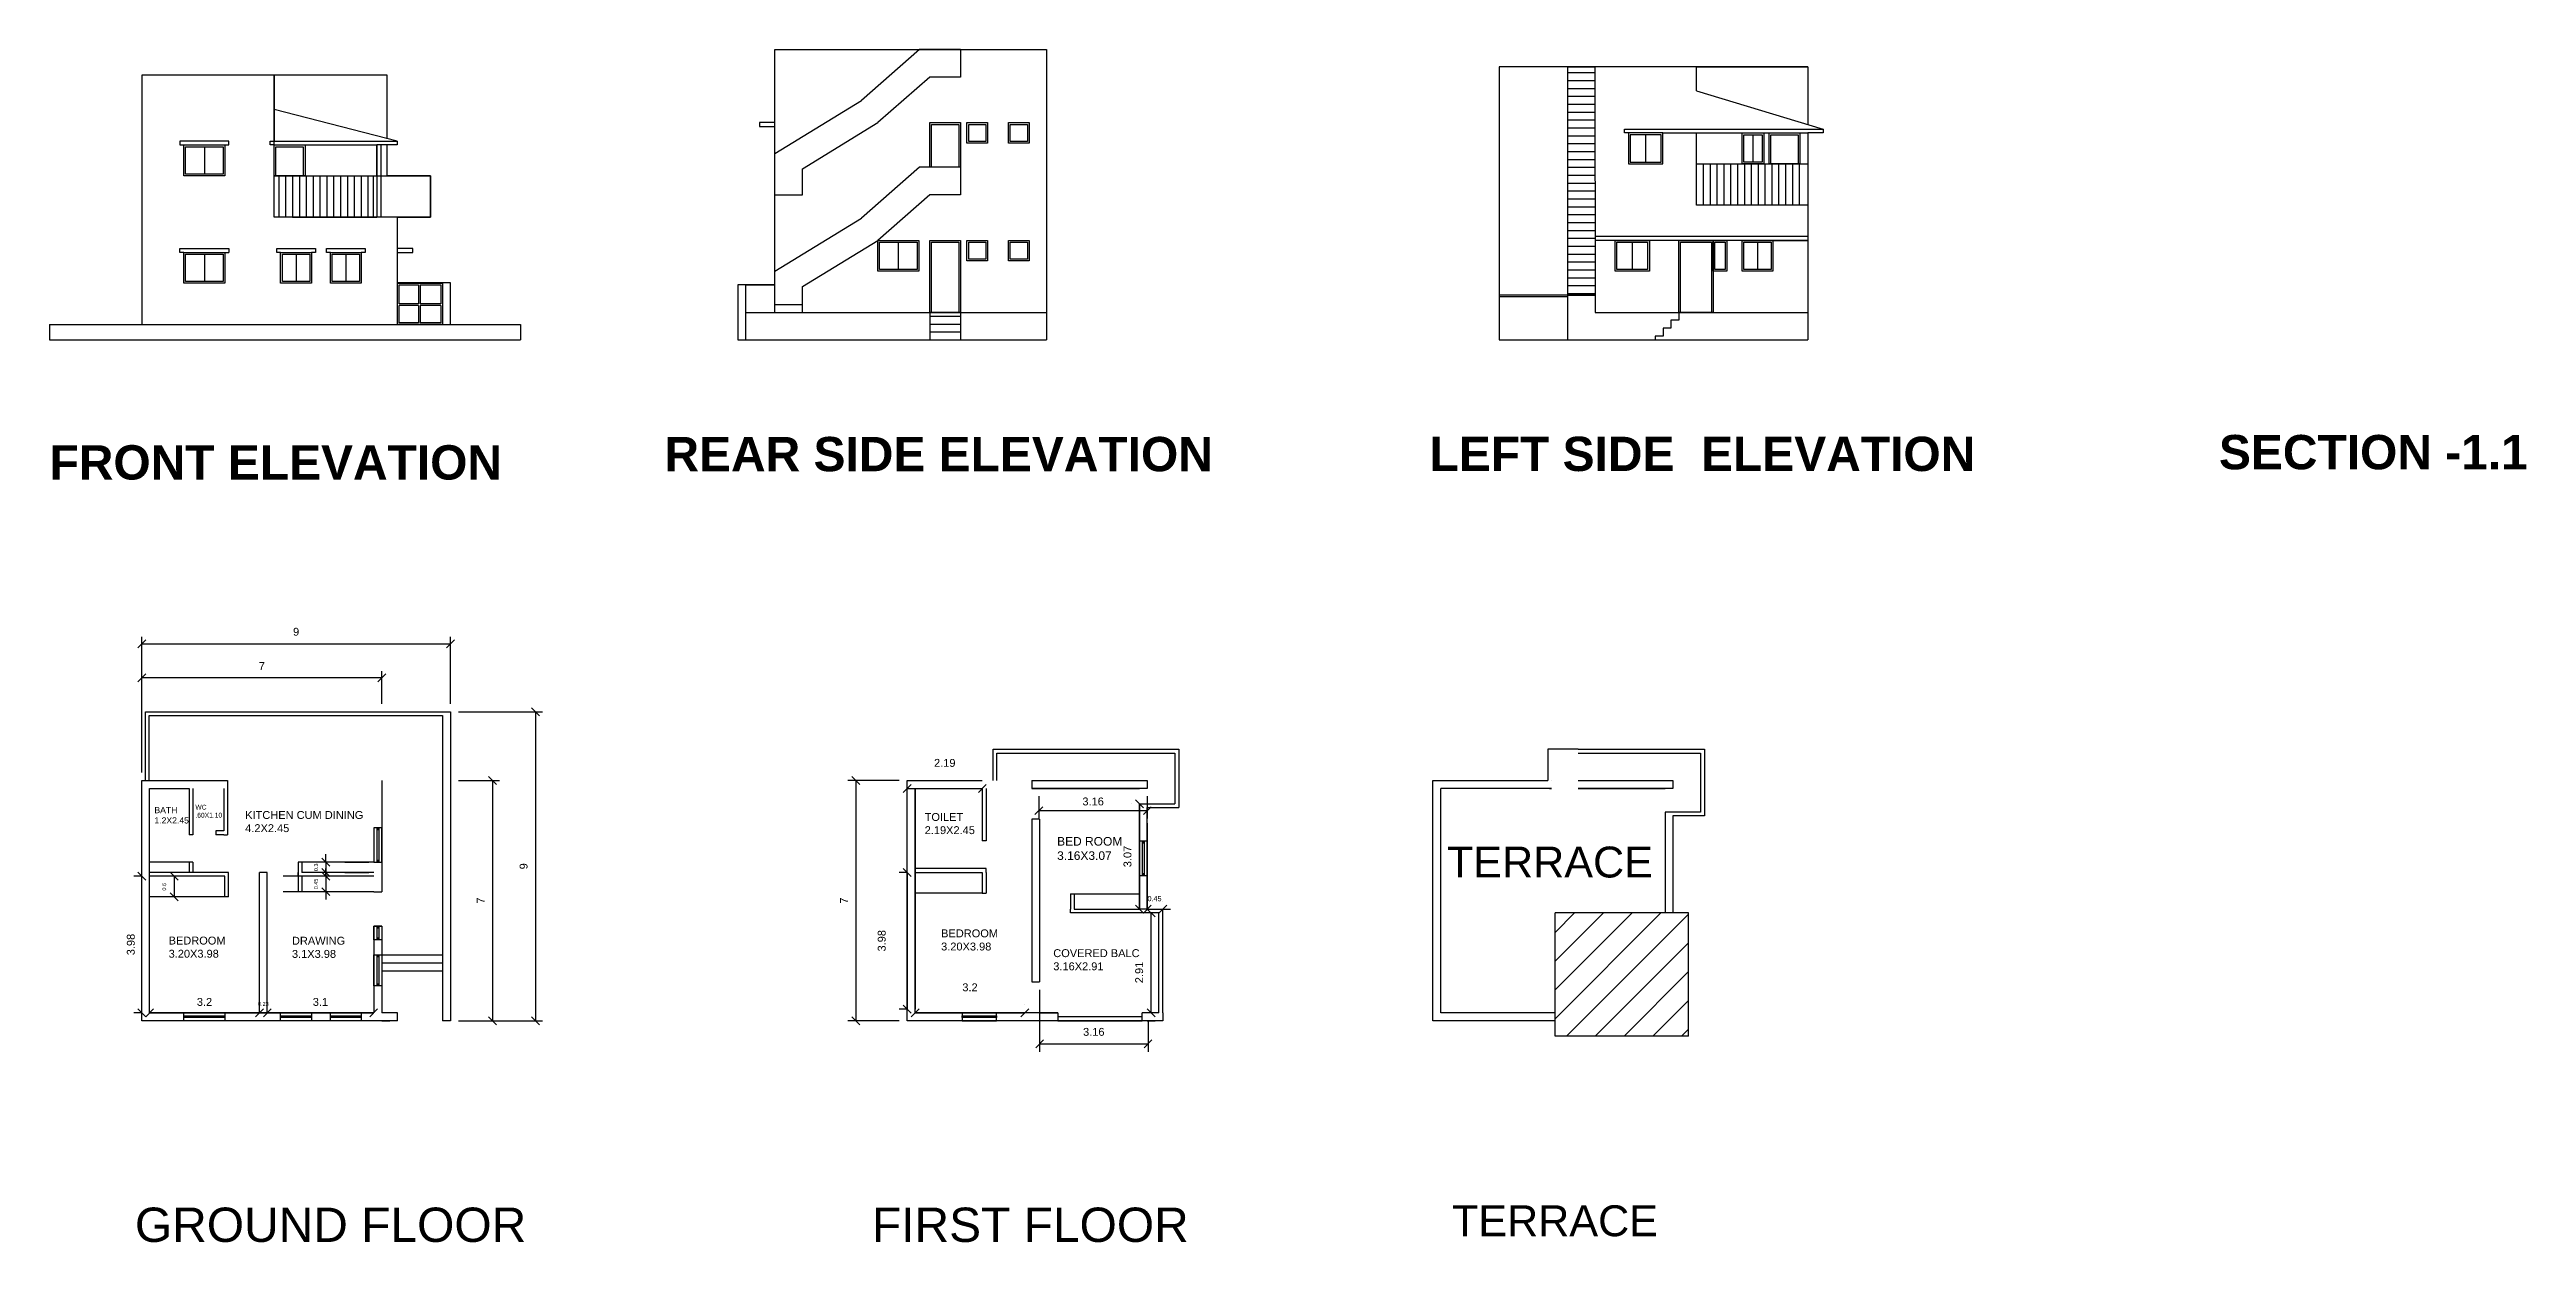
# Model space of a CAD drawing. Header units: metres. Extents: x 1729.3 to 1801.5, y 1634.4 to 1669.2.
import ezdxf

# ---------------------------------------------------------------- set-up
doc = ezdxf.new("R2010")
doc.units = ezdxf.units.M
for name, color, linetype in [('0.45', 3, 'Continuous'), ('BORDER', 1, 'Continuous'), ('DOOR', 4, 'Continuous'), ('ELE W', 2, 'Continuous'), ('grill', 171, 'Continuous'), ('PLAN W', 5, 'Continuous')]:
    doc.layers.add(name, color=color, linetype=linetype)
doc.styles.get("Standard").update_dxf_attribs({"font": 'arial.ttf'})
doc.dimstyles.new('ISO-25', dxfattribs={"dimtxt": 2.5, "dimasz": 2.5, "dimexe": 1.25, "dimexo": 0.625, "dimtad": 1, "dimtxsty": 'Standard', "dimcen": 2.5, "dimadec": 0, "dimazin": 0, "dimtfac": 1, "dimtmove": 0, "dimatfit": 3, "dimfxl": 1, "dimarcsym": 0})

msp = doc.modelspace()

# ---------------------------------------------------------------- texts
at = {"char_height": 1, "attachment_point": 1}
for s, width, insert in [('{\\fArial|b1|i0|c0|p34;FRONT ELEVATION }', 36.87441, (1729.337, 1657.642)), ('{\\fArial|b1|i0|c0|p34;REAR SIDE ELEVATION }', 50.42693, (1747.264, 1657.884)), ('{\\fArial|b1|i0|c0|p34;LEFT SIDE  ELEVATION }', 45.6607, (1769.569, 1657.89)), ('{\\fArial|b1|i0|c0|p34;SECTION -1.1}', 27.12424, (1792.583, 1657.941))]:
    msp.add_mtext_dynamic_manual_height_columns(s, width=width, gutter_width=12.5, heights=[0], dxfattribs=dict(at, insert=insert))
at = {"attachment_point": 1}
for s, insert, char_height, width in [('WC\\P.60X1.10', (1733.588, 1647.165), 0.14, 0.76752), ('BATH\\P1.2X2.45', (1732.394, 1647.1), 0.18, 0.9387), ('KITCHEN CUM DINING\\P4.2X2.45', (1735.041, 1646.982), 0.23, 55.99306), ('TOILET\\P2.19X2.45', (1754.85, 1646.924), 0.23, 6.19709), ('BED ROOM\\P3.16X3.07', (1758.711, 1646.225), 0.25, 5.45233), ('TERRACE', (1770.075, 1645.946), 0.9, 8.88853), ('BEDROOM\\P3.20X3.98', (1755.329, 1643.533), 0.23, 2.12036), ('BEDROOM \\P3.20X3.98', (1732.808, 1643.323), 0.23, 7.1244), ('DRAWING\\P3.1X3.98', (1736.404, 1643.318), 0.23, 3.50566), ('COVERED BALC\\P3.16X2.91', (1758.599, 1642.956), 0.23, 3.8097), ('GROUND FLOOR', (1731.826, 1635.426), 1, 12.33991), ('FIRST FLOOR', (1753.313, 1635.426), 1, 17.71736), ('TERRACE', (1770.222, 1635.493), 0.9, 8.88853)]:
    msp.add_mtext(s, dxfattribs=dict(at, insert=insert, char_height=char_height, width=width))

# ---------------------------------------------------------------- blocks, each defined once
blk = doc.blocks.new('_Oblique')
at = {"color": 0, "linetype": 'ByBlock', "lineweight": -2}
blk.add_line((-0.5, -0.5), (0.5, 0.5), dxfattribs=at)
blk = doc.blocks.new('*D1')
at = {"color": 0, "lineweight": -2, "transparency": 16777216}
for p, q in [((1741.255, 1649.872), (1743.706, 1649.872)), ((1743.506, 1649.872), (1743.506, 1640.872)), ((1741.255, 1640.872), (1743.706, 1640.872))]:
    blk.add_line(p, q, dxfattribs=at)
at = {"layer": 'Defpoints', "color": 0, "transparency": 16777216}
for p in [(1741.025, 1649.872), (1741.025, 1640.872), (1743.506, 1640.872)]:
    blk.add_point(p, dxfattribs=at)
at = {"color": 0, "linetype": 'ByBlock', "lineweight": -2, "transparency": 16777216, "xscale": 0.23, "yscale": 0.23, "zscale": 0.23}
for p, rotation in [((1743.506, 1649.872), 90), ((1743.506, 1640.872), 270)]:
    blk.add_blockref('_Oblique', p, dxfattribs=dict(at, rotation=rotation))
at = {"color": 0, "transparency": 16777216, "insert": (1743.159, 1645.372), "char_height": 0.23, "attachment_point": 5, "rotation": 90}
blk.add_mtext('9', dxfattribs=at)
blk = doc.blocks.new('*D2')
at = {"color": 0, "lineweight": -2, "transparency": 16777216}
for p, q in [((1741.255, 1647.872), (1742.453, 1647.872)), ((1742.253, 1647.872), (1742.253, 1640.872)), ((1741.255, 1640.872), (1742.453, 1640.872))]:
    blk.add_line(p, q, dxfattribs=at)
at = {"layer": 'Defpoints', "color": 0, "transparency": 16777216}
for p in [(1741.025, 1647.872), (1741.025, 1640.872), (1742.253, 1640.872)]:
    blk.add_point(p, dxfattribs=at)
at = {"color": 0, "linetype": 'ByBlock', "lineweight": -2, "transparency": 16777216, "xscale": 0.23, "yscale": 0.23, "zscale": 0.23}
for p, rotation in [((1742.253, 1647.872), 90), ((1742.253, 1640.872), 270)]:
    blk.add_blockref('_Oblique', p, dxfattribs=dict(at, rotation=rotation))
at = {"color": 0, "transparency": 16777216, "insert": (1741.908, 1644.372), "char_height": 0.23, "attachment_point": 5, "rotation": 90}
blk.add_mtext('7', dxfattribs=at)
blk = doc.blocks.new('*D3')
at = {"color": 0, "lineweight": -2, "transparency": 16777216}
for p, q in [((1732.025, 1648.102), (1732.025, 1652.058)), ((1732.025, 1651.858), (1741.025, 1651.858)), ((1741.025, 1650.102), (1741.025, 1652.058))]:
    blk.add_line(p, q, dxfattribs=at)
at = {"layer": 'Defpoints', "color": 0, "transparency": 16777216}
for p in [(1741.025, 1651.858), (1741.025, 1649.872), (1732.025, 1647.872)]:
    blk.add_point(p, dxfattribs=at)
at = {"color": 0, "linetype": 'ByBlock', "lineweight": -2, "transparency": 16777216, "xscale": 0.23, "yscale": 0.23, "zscale": 0.23, "rotation": 180}
blk.add_blockref('_Oblique', (1732.025, 1651.858), dxfattribs=at)
at = {"color": 0, "linetype": 'ByBlock', "lineweight": -2, "transparency": 16777216, "xscale": 0.23, "yscale": 0.23, "zscale": 0.23}
blk.add_blockref('_Oblique', (1741.025, 1651.858), dxfattribs=at)
at = {"color": 0, "transparency": 16777216, "insert": (1736.525, 1652.205), "char_height": 0.23, "attachment_point": 5}
blk.add_mtext('9', dxfattribs=at)
blk = doc.blocks.new('*D4')
at = {"color": 0, "lineweight": -2, "transparency": 16777216}
for p, q in [((1732.025, 1650.102), (1732.025, 1651.062)), ((1739.025, 1650.862), (1732.025, 1650.862)), ((1739.025, 1650.102), (1739.025, 1651.062))]:
    blk.add_line(p, q, dxfattribs=at)
at = {"layer": 'Defpoints', "color": 0, "transparency": 16777216}
for p in [(1732.025, 1650.862), (1732.025, 1649.872), (1739.025, 1649.872)]:
    blk.add_point(p, dxfattribs=at)
at = {"color": 0, "linetype": 'ByBlock', "lineweight": -2, "transparency": 16777216, "xscale": 0.23, "yscale": 0.23, "zscale": 0.23, "rotation": 180}
blk.add_blockref('_Oblique', (1732.025, 1650.862), dxfattribs=at)
at = {"color": 0, "linetype": 'ByBlock', "lineweight": -2, "transparency": 16777216, "xscale": 0.23, "yscale": 0.23, "zscale": 0.23}
blk.add_blockref('_Oblique', (1739.025, 1650.862), dxfattribs=at)
at = {"color": 0, "transparency": 16777216, "insert": (1735.525, 1651.207), "char_height": 0.23, "attachment_point": 5}
blk.add_mtext('7', dxfattribs=at)
blk = doc.blocks.new('*D6')
at = {"color": 0, "lineweight": -2, "transparency": 16777216}
for p, q in [((1732.025, 1645.082), (1731.795, 1645.082)), ((1732.025, 1641.102), (1732.025, 1645.082)), ((1732.025, 1641.102), (1731.795, 1641.102))]:
    blk.add_line(p, q, dxfattribs=at)
at = {"layer": 'Defpoints', "color": 0, "transparency": 16777216}
for p in [(1732.025, 1645.082), (1732.255, 1645.082), (1732.255, 1641.102)]:
    blk.add_point(p, dxfattribs=at)
at = {"color": 0, "linetype": 'ByBlock', "lineweight": -2, "transparency": 16777216, "xscale": 0.23, "yscale": 0.23, "zscale": 0.23}
for p, rotation in [((1732.025, 1645.082), 90), ((1732.025, 1641.102), 270)]:
    blk.add_blockref('_Oblique', p, dxfattribs=dict(at, rotation=rotation))
at = {"color": 0, "transparency": 16777216, "insert": (1731.707, 1643.092), "char_height": 0.23, "attachment_point": 5, "rotation": 90}
blk.add_mtext('3.98', dxfattribs=at)
blk = doc.blocks.new('*D7')
at = {"color": 0, "lineweight": -2, "transparency": 16777216}
for p, q in [((1732.255, 1641.332), (1732.255, 1641.332)), ((1732.255, 1641.102), (1735.455, 1641.102)), ((1735.455, 1641.332), (1735.455, 1641.332))]:
    blk.add_line(p, q, dxfattribs=at)
at = {"layer": 'Defpoints', "color": 0, "transparency": 16777216}
for p in [(1732.255, 1641.102), (1735.455, 1641.102), (1735.455, 1641.102)]:
    blk.add_point(p, dxfattribs=at)
at = {"color": 0, "linetype": 'ByBlock', "lineweight": -2, "transparency": 16777216, "xscale": 0.23, "yscale": 0.23, "zscale": 0.23, "rotation": 180}
blk.add_blockref('_Oblique', (1732.255, 1641.102), dxfattribs=at)
at = {"color": 0, "linetype": 'ByBlock', "lineweight": -2, "transparency": 16777216, "xscale": 0.23, "yscale": 0.23, "zscale": 0.23}
blk.add_blockref('_Oblique', (1735.455, 1641.102), dxfattribs=at)
at = {"color": 0, "transparency": 16777216, "insert": (1733.855, 1641.419), "char_height": 0.23, "attachment_point": 5}
blk.add_mtext('3.2', dxfattribs=at)
blk = doc.blocks.new('*D8')
at = {"color": 0, "lineweight": -2, "transparency": 16777216}
for p, q in [((1735.455, 1641.102), (1735.225, 1641.102)), ((1735.455, 1641.102), (1735.455, 1641.332)), ((1735.455, 1641.102), (1735.685, 1641.102)), ((1735.685, 1641.332), (1735.685, 1641.332)), ((1735.685, 1641.102), (1735.915, 1641.102))]:
    blk.add_line(p, q, dxfattribs=at)
at = {"layer": 'Defpoints', "color": 0, "transparency": 16777216}
for p in [(1735.455, 1640.872), (1735.685, 1641.102), (1735.685, 1641.102)]:
    blk.add_point(p, dxfattribs=at)
at = {"color": 0, "linetype": 'ByBlock', "lineweight": -2, "transparency": 16777216, "xscale": 0.23, "yscale": 0.23, "zscale": 0.23}
blk.add_blockref('_Oblique', (1735.455, 1641.102), dxfattribs=at)
at = {"color": 0, "linetype": 'ByBlock', "lineweight": -2, "transparency": 16777216, "xscale": 0.23, "yscale": 0.23, "zscale": 0.23, "rotation": 180}
blk.add_blockref('_Oblique', (1735.685, 1641.102), dxfattribs=at)
at = {"color": 0, "transparency": 16777216, "insert": (1735.57, 1641.361), "char_height": 0.115, "attachment_point": 5}
blk.add_mtext('0.23', dxfattribs=at)
blk = doc.blocks.new('*D9')
at = {"color": 0, "lineweight": -2, "transparency": 16777216}
for p, q in [((1735.685, 1641.332), (1735.685, 1641.332)), ((1735.685, 1641.102), (1738.785, 1641.102)), ((1738.785, 1641.332), (1738.785, 1641.332))]:
    blk.add_line(p, q, dxfattribs=at)
at = {"layer": 'Defpoints', "color": 0, "transparency": 16777216}
for p in [(1735.685, 1641.102), (1738.785, 1641.102), (1738.785, 1641.102)]:
    blk.add_point(p, dxfattribs=at)
at = {"color": 0, "linetype": 'ByBlock', "lineweight": -2, "transparency": 16777216, "xscale": 0.23, "yscale": 0.23, "zscale": 0.23, "rotation": 180}
blk.add_blockref('_Oblique', (1735.685, 1641.102), dxfattribs=at)
at = {"color": 0, "linetype": 'ByBlock', "lineweight": -2, "transparency": 16777216, "xscale": 0.23, "yscale": 0.23, "zscale": 0.23}
blk.add_blockref('_Oblique', (1738.785, 1641.102), dxfattribs=at)
at = {"color": 0, "transparency": 16777216, "insert": (1737.235, 1641.419), "char_height": 0.23, "attachment_point": 5}
blk.add_mtext('3.1', dxfattribs=at)
blk = doc.blocks.new('*D10')
at = {"color": 0, "lineweight": -2, "transparency": 16777216}
for p, q in [((1732.755, 1645.082), (1732.738, 1645.082)), ((1732.968, 1645.082), (1732.968, 1644.482)), ((1732.755, 1644.482), (1732.738, 1644.482))]:
    blk.add_line(p, q, dxfattribs=at)
at = {"layer": 'Defpoints', "color": 0, "transparency": 16777216}
for p in [(1732.985, 1645.082), (1732.968, 1644.482), (1732.985, 1644.482)]:
    blk.add_point(p, dxfattribs=at)
at = {"color": 0, "linetype": 'ByBlock', "lineweight": -2, "transparency": 16777216, "xscale": 0.23, "yscale": 0.23, "zscale": 0.23}
for p, rotation in [((1732.968, 1645.082), 90), ((1732.968, 1644.482), 270)]:
    blk.add_blockref('_Oblique', p, dxfattribs=dict(at, rotation=rotation))
at = {"color": 0, "transparency": 16777216, "insert": (1732.68, 1644.775), "char_height": 0.115, "attachment_point": 5, "rotation": 90}
blk.add_mtext('0.6', dxfattribs=at)
blk = doc.blocks.new('*D11')
at = {"color": 0, "lineweight": -2, "transparency": 16777216}
for p, q in [((1736.77, 1645.082), (1736.145, 1645.082)), ((1737.395, 1645.082), (1737.395, 1645.312)), ((1737.395, 1645.082), (1737.395, 1644.632)), ((1736.77, 1644.632), (1736.145, 1644.632)), ((1737.395, 1644.632), (1737.395, 1644.402))]:
    blk.add_line(p, q, dxfattribs=at)
at = {"layer": 'Defpoints', "color": 0, "transparency": 16777216}
for p in [(1737.395, 1645.082), (1737.395, 1644.632), (1737.395, 1644.632)]:
    blk.add_point(p, dxfattribs=at)
at = {"color": 0, "linetype": 'ByBlock', "lineweight": -2, "transparency": 16777216, "xscale": 0.23, "yscale": 0.23, "zscale": 0.23}
for p, rotation in [((1737.395, 1645.082), 270), ((1737.395, 1644.632), 90)]:
    blk.add_blockref('_Oblique', p, dxfattribs=dict(at, rotation=rotation))
at = {"color": 0, "transparency": 16777216, "insert": (1737.106, 1644.857), "char_height": 0.115, "attachment_point": 5, "rotation": 90}
blk.add_mtext('0.45', dxfattribs=at)
blk = doc.blocks.new('*D12')
at = {"color": 0, "lineweight": -2, "transparency": 16777216}
for p, q in [((1737.395, 1645.492), (1737.395, 1645.722)), ((1737.395, 1645.492), (1737.395, 1645.192)), ((1737.395, 1645.192), (1737.395, 1644.962)), ((1737.947, 1645.492), (1738.645, 1645.492)), ((1737.947, 1645.192), (1738.645, 1645.192))]:
    blk.add_line(p, q, dxfattribs=at)
at = {"layer": 'Defpoints', "color": 0, "transparency": 16777216}
for p in [(1737.322, 1645.492), (1737.322, 1645.192), (1737.395, 1645.192)]:
    blk.add_point(p, dxfattribs=at)
at = {"color": 0, "linetype": 'ByBlock', "lineweight": -2, "transparency": 16777216, "xscale": 0.23, "yscale": 0.23, "zscale": 0.23}
for p, rotation in [((1737.395, 1645.492), 270), ((1737.395, 1645.192), 90)]:
    blk.add_blockref('_Oblique', p, dxfattribs=dict(at, rotation=rotation))
at = {"color": 0, "transparency": 16777216, "insert": (1737.106, 1645.342), "char_height": 0.115, "attachment_point": 5, "rotation": 90}
blk.add_mtext('0.3', dxfattribs=at)
blk = doc.blocks.new('*D14')
at = {"color": 0, "lineweight": -2, "transparency": 16777216}
for p, q in [((1761.341, 1644.352), (1761.341, 1644.352)), ((1761.791, 1644.352), (1761.791, 1644.352)), ((1761.341, 1644.122), (1761.111, 1644.122)), ((1761.341, 1644.122), (1761.791, 1644.122)), ((1761.791, 1644.122), (1762.021, 1644.122))]:
    blk.add_line(p, q, dxfattribs=at)
at = {"layer": 'Defpoints', "color": 0, "transparency": 16777216}
for p in [(1761.341, 1644.122), (1761.791, 1644.122), (1761.791, 1644.122)]:
    blk.add_point(p, dxfattribs=at)
at = {"color": 0, "linetype": 'ByBlock', "lineweight": -2, "transparency": 16777216, "xscale": 0.23, "yscale": 0.23, "zscale": 0.23}
blk.add_blockref('_Oblique', (1761.341, 1644.122), dxfattribs=at)
at = {"color": 0, "linetype": 'ByBlock', "lineweight": -2, "transparency": 16777216, "xscale": 0.23, "yscale": 0.23, "zscale": 0.23, "rotation": 180}
blk.add_blockref('_Oblique', (1761.791, 1644.122), dxfattribs=at)
at = {"color": 0, "transparency": 16777216, "insert": (1761.551, 1644.428), "char_height": 0.15, "attachment_point": 5}
blk.add_mtext('0.45', dxfattribs=at)
blk = doc.blocks.new('*D15')
at = {"color": 0, "lineweight": -2, "transparency": 16777216}
for p, q in [((1758.201, 1641.772), (1758.201, 1639.969)), ((1761.361, 1640.872), (1761.361, 1639.969)), ((1758.201, 1640.199), (1761.361, 1640.199))]:
    blk.add_line(p, q, dxfattribs=at)
at = {"layer": 'Defpoints', "color": 0, "transparency": 16777216}
for p in [(1758.201, 1642.002), (1761.361, 1641.102), (1761.361, 1640.199)]:
    blk.add_point(p, dxfattribs=at)
at = {"color": 0, "linetype": 'ByBlock', "lineweight": -2, "transparency": 16777216, "xscale": 0.23, "yscale": 0.23, "zscale": 0.23, "rotation": 180}
blk.add_blockref('_Oblique', (1758.201, 1640.199), dxfattribs=at)
at = {"color": 0, "linetype": 'ByBlock', "lineweight": -2, "transparency": 16777216, "xscale": 0.23, "yscale": 0.23, "zscale": 0.23}
blk.add_blockref('_Oblique', (1761.361, 1640.199), dxfattribs=at)
at = {"color": 0, "transparency": 16777216, "insert": (1759.781, 1640.546), "char_height": 0.23, "attachment_point": 5}
blk.add_mtext('3.16', dxfattribs=at)
blk = doc.blocks.new('*D16')
at = {"color": 0, "lineweight": -2, "transparency": 16777216}
for p, q in [((1761.451, 1644.012), (1761.221, 1644.012)), ((1761.451, 1641.102), (1761.451, 1644.012)), ((1761.451, 1641.102), (1761.221, 1641.102))]:
    blk.add_line(p, q, dxfattribs=at)
at = {"layer": 'Defpoints', "color": 0, "transparency": 16777216}
for p in [(1761.451, 1644.012), (1761.681, 1644.012), (1761.681, 1641.102)]:
    blk.add_point(p, dxfattribs=at)
at = {"color": 0, "linetype": 'ByBlock', "lineweight": -2, "transparency": 16777216, "xscale": 0.23, "yscale": 0.23, "zscale": 0.23}
for p, rotation in [((1761.451, 1644.012), 90), ((1761.451, 1641.102), 270)]:
    blk.add_blockref('_Oblique', p, dxfattribs=dict(at, rotation=rotation))
at = {"color": 0, "transparency": 16777216, "insert": (1761.104, 1642.278), "char_height": 0.23, "attachment_point": 5, "rotation": 90}
blk.add_mtext('2.91', dxfattribs=at)
blk = doc.blocks.new('*D17')
at = {"color": 0, "lineweight": -2, "transparency": 16777216}
for p, q in [((1754.111, 1647.872), (1752.612, 1647.872)), ((1752.842, 1647.872), (1752.842, 1640.872)), ((1754.111, 1640.872), (1752.612, 1640.872))]:
    blk.add_line(p, q, dxfattribs=at)
at = {"layer": 'Defpoints', "color": 0, "transparency": 16777216}
for p in [(1754.341, 1647.872), (1752.842, 1640.872), (1754.341, 1640.872)]:
    blk.add_point(p, dxfattribs=at)
at = {"color": 0, "linetype": 'ByBlock', "lineweight": -2, "transparency": 16777216, "xscale": 0.23, "yscale": 0.23, "zscale": 0.23}
for p, rotation in [((1752.842, 1647.872), 90), ((1752.842, 1640.872), 270)]:
    blk.add_blockref('_Oblique', p, dxfattribs=dict(at, rotation=rotation))
at = {"color": 0, "transparency": 16777216, "insert": (1752.497, 1644.372), "char_height": 0.23, "attachment_point": 5, "rotation": 90}
blk.add_mtext('7', dxfattribs=at)
blk = doc.blocks.new('*D18')
at = {"color": 0, "lineweight": -2, "transparency": 16777216}
for p, q in [((1760.881, 1647.192), (1760.881, 1647.192)), ((1761.111, 1644.122), (1761.111, 1647.192)), ((1760.881, 1644.122), (1760.881, 1644.122))]:
    blk.add_line(p, q, dxfattribs=at)
at = {"layer": 'Defpoints', "color": 0, "transparency": 16777216}
for p in [(1761.111, 1647.192), (1761.111, 1647.192), (1761.111, 1644.122)]:
    blk.add_point(p, dxfattribs=at)
at = {"color": 0, "linetype": 'ByBlock', "lineweight": -2, "transparency": 16777216, "xscale": 0.23, "yscale": 0.23, "zscale": 0.23}
for p, rotation in [((1761.111, 1647.192), 90), ((1761.111, 1644.122), 270)]:
    blk.add_blockref('_Oblique', p, dxfattribs=dict(at, rotation=rotation))
at = {"color": 0, "transparency": 16777216, "insert": (1760.764, 1645.657), "char_height": 0.23, "attachment_point": 5, "rotation": 90}
blk.add_mtext('3.07', dxfattribs=at)
blk = doc.blocks.new('*D19')
at = {"color": 0, "lineweight": -2, "transparency": 16777216}
for p, q in [((1758.181, 1647.412), (1758.181, 1646.762)), ((1761.341, 1647.412), (1761.341, 1646.762)), ((1761.341, 1646.992), (1758.181, 1646.992))]:
    blk.add_line(p, q, dxfattribs=at)
at = {"layer": 'Defpoints', "color": 0, "transparency": 16777216}
for p in [(1758.181, 1647.642), (1761.341, 1647.642), (1758.181, 1646.992)]:
    blk.add_point(p, dxfattribs=at)
at = {"color": 0, "linetype": 'ByBlock', "lineweight": -2, "transparency": 16777216, "xscale": 0.23, "yscale": 0.23, "zscale": 0.23, "rotation": 180}
blk.add_blockref('_Oblique', (1758.181, 1646.992), dxfattribs=at)
at = {"color": 0, "linetype": 'ByBlock', "lineweight": -2, "transparency": 16777216, "xscale": 0.23, "yscale": 0.23, "zscale": 0.23}
blk.add_blockref('_Oblique', (1761.341, 1646.992), dxfattribs=at)
at = {"color": 0, "transparency": 16777216, "insert": (1759.761, 1647.26), "char_height": 0.23, "attachment_point": 5}
blk.add_mtext('3.16', dxfattribs=at)
blk = doc.blocks.new('*D20')
at = {"color": 0, "lineweight": -2, "transparency": 16777216}
for p, q in [((1754.341, 1647.872), (1754.341, 1647.872)), ((1756.531, 1647.872), (1756.531, 1647.872)), ((1754.341, 1647.642), (1756.531, 1647.642))]:
    blk.add_line(p, q, dxfattribs=at)
at = {"layer": 'Defpoints', "color": 0, "transparency": 16777216}
for p in [(1754.341, 1647.642), (1756.531, 1647.642), (1756.531, 1647.642)]:
    blk.add_point(p, dxfattribs=at)
at = {"color": 0, "linetype": 'ByBlock', "lineweight": -2, "transparency": 16777216, "xscale": 0.23, "yscale": 0.23, "zscale": 0.23, "rotation": 180}
blk.add_blockref('_Oblique', (1754.341, 1647.642), dxfattribs=at)
at = {"color": 0, "linetype": 'ByBlock', "lineweight": -2, "transparency": 16777216, "xscale": 0.23, "yscale": 0.23, "zscale": 0.23}
blk.add_blockref('_Oblique', (1756.531, 1647.642), dxfattribs=at)
at = {"color": 0, "transparency": 16777216, "insert": (1755.436, 1648.384), "char_height": 0.23, "attachment_point": 5}
blk.add_mtext('2.19', dxfattribs=at)
blk = doc.blocks.new('*D21')
at = {"color": 0, "lineweight": -2, "transparency": 16777216}
for p, q in [((1754.571, 1641.332), (1754.571, 1641.332)), ((1754.571, 1641.102), (1757.771, 1641.102)), ((1757.771, 1641.332), (1757.771, 1641.332))]:
    blk.add_line(p, q, dxfattribs=at)
at = {"layer": 'Defpoints', "color": 0, "transparency": 16777216}
for p in [(1754.571, 1641.102), (1757.771, 1641.102), (1757.771, 1641.102)]:
    blk.add_point(p, dxfattribs=at)
at = {"color": 0, "linetype": 'ByBlock', "lineweight": -2, "transparency": 16777216, "xscale": 0.23, "yscale": 0.23, "zscale": 0.23, "rotation": 180}
blk.add_blockref('_Oblique', (1754.571, 1641.102), dxfattribs=at)
at = {"color": 0, "linetype": 'ByBlock', "lineweight": -2, "transparency": 16777216, "xscale": 0.23, "yscale": 0.23, "zscale": 0.23}
blk.add_blockref('_Oblique', (1757.771, 1641.102), dxfattribs=at)
at = {"color": 0, "transparency": 16777216, "insert": (1756.171, 1641.844), "char_height": 0.23, "attachment_point": 5}
blk.add_mtext('3.2', dxfattribs=at)
blk = doc.blocks.new('*D22')
at = {"color": 0, "lineweight": -2, "transparency": 16777216}
for p, q in [((1754.341, 1645.192), (1754.111, 1645.192)), ((1754.341, 1645.192), (1754.341, 1641.212)), ((1754.341, 1641.212), (1754.111, 1641.212))]:
    blk.add_line(p, q, dxfattribs=at)
at = {"layer": 'Defpoints', "color": 0, "transparency": 16777216}
for p in [(1754.571, 1645.192), (1754.341, 1641.212), (1754.571, 1641.212)]:
    blk.add_point(p, dxfattribs=at)
at = {"color": 0, "linetype": 'ByBlock', "lineweight": -2, "transparency": 16777216, "xscale": 0.23, "yscale": 0.23, "zscale": 0.23}
for p, rotation in [((1754.341, 1645.192), 90), ((1754.341, 1641.212), 270)]:
    blk.add_blockref('_Oblique', p, dxfattribs=dict(at, rotation=rotation))
at = {"color": 0, "transparency": 16777216, "insert": (1753.599, 1643.202), "char_height": 0.23, "attachment_point": 5, "rotation": 90}
blk.add_mtext('3.98', dxfattribs=at)

# ---------------------------------------------------------------- dimensions: what is measured, and where the dimension line sits
for base, p1, p2, override, picture, middle in [((1741.025, 1651.858), (1732.025, 1647.872), (1741.025, 1649.872), {"dimtxt": 0.23, "dimasz": 0.23, "dimexe": 0.2, "dimexo": 0.23, "dimgap": 0.23, "dimlunit": 6, "dimblk1": 'Oblique', "dimblk2": 'Oblique', "dimsah": 1}, '*D3', (1736.525, 1651.858)), ((1732.025, 1650.862), (1739.025, 1649.872), (1732.025, 1649.872), {"dimtxt": 0.23, "dimasz": 0.23, "dimexe": 0.2, "dimexo": 0.23, "dimgap": 0.23, "dimlunit": 6, "dimblk1": 'Oblique', "dimblk2": 'Oblique', "dimsah": 1}, '*D4', (1735.525, 1650.862)), ((1756.531, 1647.642), (1754.341, 1647.642), (1756.531, 1647.642), {"dimtxt": 0.23, "dimasz": 0.23, "dimexe": 0.23, "dimexo": 0.23, "dimlunit": 6, "dimblk1": 'Oblique', "dimblk2": 'Oblique', "dimsah": 1}, '*D20', (1755.436, 1647.642)), ((1758.181, 1646.992), (1761.341, 1647.642), (1758.181, 1647.642), {"dimtxt": 0.23, "dimasz": 0.23, "dimexe": 0.23, "dimexo": 0.23, "dimgap": 0.15, "dimlunit": 6, "dimblk1": 'Oblique', "dimblk2": 'Oblique', "dimsah": 1}, '*D19', (1759.761, 1646.992)), ((1761.791, 1644.122), (1761.341, 1644.122), (1761.791, 1644.122), {"dimtxt": 0.15, "dimasz": 0.23, "dimexe": 0.23, "dimexo": 0.23, "dimgap": 0.23, "dimlunit": 6, "dimblk1": 'Oblique', "dimblk2": 'Oblique', "dimsah": 1}, '*D14', (1761.551, 1644.122)), ((1735.455, 1641.102), (1732.255, 1641.102), (1735.455, 1641.102), {"dimtxt": 0.23, "dimasz": 0.23, "dimexe": 0.23, "dimexo": 0.23, "dimgap": 0.2, "dimlunit": 6, "dimblk1": 'Oblique', "dimblk2": 'Oblique', "dimsah": 1}, '*D7', (1733.855, 1641.102)), ((1735.685, 1641.102), (1735.455, 1640.872), (1735.685, 1641.102), {"dimtxt": 0.115, "dimasz": 0.23, "dimexe": 0.23, "dimexo": 0.23, "dimgap": 0.2, "dimlunit": 6, "dimblk1": 'Oblique', "dimblk2": 'Oblique', "dimsah": 1}, '*D8', (1735.57, 1641.102)), ((1738.785, 1641.102), (1735.685, 1641.102), (1738.785, 1641.102), {"dimtxt": 0.23, "dimasz": 0.23, "dimexe": 0.23, "dimexo": 0.23, "dimgap": 0.2, "dimlunit": 6, "dimblk1": 'Oblique', "dimblk2": 'Oblique', "dimsah": 1}, '*D9', (1737.235, 1641.102)), ((1757.771, 1641.102), (1754.571, 1641.102), (1757.771, 1641.102), {"dimtxt": 0.23, "dimasz": 0.23, "dimexe": 0.23, "dimexo": 0.23, "dimlunit": 6, "dimblk1": 'Oblique', "dimblk2": 'Oblique', "dimsah": 1}, '*D21', (1756.171, 1641.102)), ((1761.361, 1640.199), (1758.201, 1642.002), (1761.361, 1641.102), {"dimtxt": 0.23, "dimasz": 0.23, "dimexe": 0.23, "dimexo": 0.23, "dimgap": 0.23, "dimlunit": 6, "dimblk1": 'Oblique', "dimblk2": 'Oblique', "dimsah": 1}, '*D15', (1759.781, 1640.199))]:
    dim = msp.add_linear_dim(base=base, p1=p1, p2=p2, dimstyle='ISO-25', override=override)
    dim.commit()
    dim.dimension.update_dxf_attribs({"geometry": picture, "text_midpoint": middle, "dimtype": 160})
for base, p1, p2, override, picture, middle in [((1743.506, 1640.872), (1741.025, 1649.872), (1741.025, 1640.872), {"dimtxt": 0.23, "dimasz": 0.23, "dimexe": 0.2, "dimexo": 0.23, "dimgap": 0.23, "dimlunit": 6, "dimblk1": 'Oblique', "dimblk2": 'Oblique', "dimsah": 1}, '*D1', (1743.506, 1645.372)), ((1742.253, 1640.872), (1741.025, 1647.872), (1741.025, 1640.872), {"dimtxt": 0.23, "dimasz": 0.23, "dimexe": 0.2, "dimexo": 0.23, "dimgap": 0.23, "dimlunit": 6, "dimblk1": 'Oblique', "dimblk2": 'Oblique', "dimsah": 1}, '*D2', (1742.253, 1644.372)), ((1761.111, 1647.192), (1761.111, 1644.122), (1761.111, 1647.192), {"dimtxt": 0.23, "dimasz": 0.23, "dimexe": 0.23, "dimexo": 0.23, "dimgap": 0.23, "dimlunit": 6, "dimblk1": 'Oblique', "dimblk2": 'Oblique', "dimsah": 1}, '*D18', (1761.111, 1645.657)), ((1737.395, 1645.192), (1737.322, 1645.492), (1737.322, 1645.192), {"dimtxt": 0.115, "dimasz": 0.23, "dimgap": 0.23, "dimlunit": 6, "dimblk1": 'Oblique', "dimblk2": 'Oblique', "dimsah": 1}, '*D12', (1737.395, 1645.342)), ((1732.025, 1645.082), (1732.255, 1641.102), (1732.255, 1645.082), {"dimtxt": 0.23, "dimasz": 0.23, "dimexe": 0.23, "dimexo": 0.23, "dimgap": 0.2, "dimlunit": 6, "dimblk1": 'Oblique', "dimblk2": 'Oblique', "dimsah": 1}, '*D6', (1732.025, 1643.092)), ((1732.968, 1644.482), (1732.985, 1645.082), (1732.985, 1644.482), {"dimtxt": 0.115, "dimasz": 0.23, "dimexe": 0.23, "dimexo": 0.23, "dimgap": 0.23, "dimlunit": 6, "dimblk1": 'Oblique', "dimblk2": 'Oblique', "dimsah": 1}, '*D10', (1732.968, 1644.775)), ((1737.395, 1644.632), (1737.395, 1645.082), (1737.395, 1644.632), {"dimtxt": 0.115, "dimasz": 0.23, "dimgap": 0.23, "dimlunit": 6, "dimblk1": 'Oblique', "dimblk2": 'Oblique', "dimsah": 1}, '*D11', (1737.395, 1644.857)), ((1754.341, 1641.212), (1754.571, 1645.192), (1754.571, 1641.212), {"dimtxt": 0.23, "dimasz": 0.23, "dimexe": 0.23, "dimexo": 0.23, "dimlunit": 6, "dimblk1": 'Oblique', "dimblk2": 'Oblique', "dimsah": 1}, '*D22', (1754.341, 1643.202)), ((1761.451, 1644.012), (1761.681, 1641.102), (1761.681, 1644.012), {"dimtxt": 0.23, "dimasz": 0.23, "dimexe": 0.23, "dimexo": 0.23, "dimgap": 0.23, "dimlunit": 6, "dimblk1": 'Oblique', "dimblk2": 'Oblique', "dimsah": 1}, '*D16', (1761.451, 1642.278))]:
    dim = msp.add_linear_dim(base=base, p1=p1, p2=p2, angle=90, dimstyle='ISO-25', override=override)
    dim.commit()
    dim.dimension.update_dxf_attribs({"geometry": picture, "text_midpoint": middle, "dimtype": 160})
dim = msp.add_linear_dim(base=(1752.842, 1640.872), p1=(1754.341, 1647.872), p2=(1754.341, 1640.872), angle=90, dimstyle='ISO-25', override={"dimtxt": 0.23, "dimasz": 0.23, "dimexe": 0.23, "dimexo": 0.23, "dimgap": 0.23, "dimlunit": 6, "dimblk1": 'Oblique', "dimblk2": 'Oblique', "dimsah": 1})
dim.commit()
dim.dimension.update_dxf_attribs({"geometry": '*D17', "text_midpoint": (1752.497, 1644.372)})

# ---------------------------------------------------------------- hatches: boundary and pattern name
h = msp.add_hatch()
h.set_pattern_fill('ANSI31', color=256, scale=0.186781)
h.set_pattern_definition([(45, (-13.8993, 2.24267), (-0.4193349, 0.4193349), [])])
h.paths.add_polyline_path([(1777.122, 1644.012), (1776.665, 1644.012), (1776.435, 1644.012), (1773.233, 1644.012), (1773.233, 1641.102), (1773.233, 1640.872), (1773.233, 1640.422), (1777.122, 1640.422), (1777.122, 1640.872), (1777.122, 1641.102)])

# ---------------------------------------------------------------- linework, layer by layer
for p, q in [((1735.885, 1668.422), (1732.025, 1668.422)), ((1732.025, 1668.422), (1732.025, 1661.162)), ((1735.885, 1667.422), (1735.885, 1668.422)), ((1777.347, 1667.973), (1777.347, 1668.672)), ((1735.885, 1665.492), (1735.885, 1667.422)), ((1777.347, 1667.973), (1781.047, 1666.857)), ((1735.885, 1667.257), (1735.885, 1666.507)), ((1735.885, 1667.257), (1735.885, 1666.507)), ((1777.347, 1664.642), (1777.347, 1666.742)), ((1735.77, 1666.392), (1735.77, 1666.507)), ((1735.77, 1666.507), (1739.475, 1666.507)), ((1735.885, 1666.392), (1735.77, 1666.392)), ((1736.785, 1666.392), (1738.877, 1666.392)), ((1738.877, 1666.392), (1738.877, 1665.492)), ((1739.475, 1666.392), (1738.877, 1666.392)), ((1738.877, 1665.492), (1738.877, 1666.392)), ((1739.475, 1666.507), (1739.475, 1666.392)), ((1739.176, 1665.492), (1739.475, 1665.492)), ((1739.475, 1665.492), (1739.475, 1665.492)), ((1739.475, 1665.492), (1740.447, 1665.492)), ((1740.447, 1665.492), (1740.447, 1664.292)), ((1740.447, 1664.292), (1738.877, 1664.292)), ((1749.399, 1662.318), (1749.399, 1660.712)), ((1750.484, 1662.318), (1749.399, 1662.318)), ((1749.629, 1662.318), (1749.629, 1660.712)), ((1774.397, 1662.012), (1771.597, 1662.012)), ((1773.597, 1661.962), (1771.597, 1661.962)), ((1773.597, 1660.712), (1773.597, 1662.012)), ((1773.597, 1662.012), (1774.397, 1662.012)), ((1774.397, 1662.012), (1774.397, 1661.514)), ((1749.629, 1661.515), (1758.399, 1661.512)), ((1754.999, 1661.512), (1754.999, 1660.712)), ((1754.999, 1661.402), (1755.899, 1661.402)), ((1754.999, 1661.172), (1755.899, 1661.172)), ((1754.999, 1660.942), (1755.899, 1660.942)), ((1755.899, 1661.512), (1755.899, 1660.712)), ((1758.399, 1661.512), (1758.399, 1660.712)), ((1754.999, 1660.712), (1755.899, 1660.712)), ((1732.133, 1649.872), (1741.025, 1649.872)), ((1732.133, 1647.872), (1732.133, 1649.872)), ((1732.243, 1647.872), (1732.243, 1649.762)), ((1732.243, 1649.762), (1740.795, 1649.762)), ((1740.795, 1649.762), (1740.795, 1640.872)), ((1741.025, 1649.872), (1741.025, 1640.872)), ((1756.843, 1648.787), (1758.581, 1648.787)), ((1756.843, 1647.872), (1756.843, 1648.787)), ((1756.953, 1647.872), (1756.953, 1648.672)), ((1756.953, 1648.672), (1758.581, 1648.672)), ((1758.581, 1648.787), (1762.256, 1648.787)), ((1758.581, 1648.672), (1762.141, 1648.672)), ((1762.141, 1648.672), (1762.141, 1647.192)), ((1762.256, 1648.787), (1762.256, 1647.082)), ((1773.905, 1648.787), (1773.015, 1648.787)), ((1773.015, 1648.787), (1773.015, 1647.872)), ((1773.905, 1648.787), (1777.58, 1648.787)), ((1773.905, 1648.672), (1777.465, 1648.672)), ((1777.465, 1648.672), (1777.465, 1646.952)), ((1777.58, 1648.787), (1777.58, 1646.952)), ((1732.025, 1640.872), (1732.025, 1647.872)), ((1732.025, 1647.872), (1734.525, 1647.872)), ((1734.525, 1647.872), (1734.525, 1646.292)), ((1739.025, 1647.872), (1739.025, 1644.632)), ((1754.341, 1640.872), (1754.341, 1647.872)), ((1754.341, 1647.872), (1756.531, 1647.872)), ((1757.971, 1647.872), (1761.341, 1647.872)), ((1757.971, 1647.872), (1757.971, 1647.642)), ((1761.341, 1647.872), (1761.341, 1647.642)), ((1769.665, 1640.872), (1769.665, 1647.872)), ((1769.665, 1647.872), (1773.015, 1647.872)), ((1773.125, 1647.872), (1773.125, 1647.872)), ((1773.905, 1647.872), (1776.665, 1647.872)), ((1776.665, 1647.872), (1776.665, 1647.642)), ((1732.255, 1647.642), (1733.405, 1647.642)), ((1732.255, 1641.102), (1732.255, 1647.642)), ((1733.405, 1647.642), (1733.405, 1646.292)), ((1733.515, 1647.642), (1733.515, 1646.292)), ((1734.415, 1647.642), (1734.415, 1646.402)), ((1734.525, 1647.642), (1734.525, 1646.292)), ((1754.571, 1641.102), (1754.571, 1647.642)), ((1754.571, 1647.642), (1754.571, 1645.192)), ((1756.531, 1647.642), (1756.531, 1646.112)), ((1756.641, 1647.642), (1756.641, 1646.112)), ((1757.971, 1647.642), (1761.111, 1647.642)), ((1761.341, 1647.642), (1757.971, 1647.642)), ((1761.341, 1647.642), (1758.181, 1647.642)), ((1761.111, 1647.192), (1761.111, 1644.122)), ((1761.111, 1647.192), (1762.141, 1647.192)), ((1769.895, 1641.102), (1769.895, 1647.642)), ((1773.125, 1647.642), (1769.895, 1647.642)), ((1773.065, 1647.642), (1773.125, 1647.642)), ((1776.665, 1647.642), (1773.905, 1647.642)), ((1773.905, 1647.642), (1776.435, 1647.642)), ((1757.971, 1646.742), (1757.971, 1642.002)), ((1758.201, 1646.742), (1757.971, 1646.742)), ((1758.201, 1646.742), (1758.201, 1642.002)), ((1761.341, 1644.122), (1761.341, 1647.082)), ((1761.341, 1647.082), (1762.256, 1647.082)), ((1761.341, 1646.632), (1761.341, 1644.122)), ((1776.435, 1646.952), (1776.435, 1644.012)), ((1777.465, 1646.952), (1776.435, 1646.952)), ((1777.58, 1646.842), (1776.665, 1646.842)), ((1776.665, 1646.842), (1776.665, 1644.012)), ((1777.58, 1646.952), (1777.58, 1646.842)), ((1733.515, 1646.292), (1733.405, 1646.292)), ((1734.415, 1646.402), (1734.185, 1646.402)), ((1734.185, 1646.402), (1734.185, 1646.292)), ((1734.415, 1646.292), (1734.185, 1646.292)), ((1734.415, 1646.292), (1734.525, 1646.292)), ((1756.641, 1646.112), (1756.531, 1646.112)), ((1733.515, 1645.492), (1732.255, 1645.492)), ((1734.555, 1645.192), (1732.255, 1645.192)), ((1734.445, 1645.082), (1732.255, 1645.082)), ((1733.405, 1645.492), (1733.405, 1645.192)), ((1733.515, 1645.492), (1733.515, 1645.192)), ((1734.445, 1644.482), (1734.445, 1645.082)), ((1734.555, 1645.082), (1734.555, 1645.192)), ((1734.555, 1644.482), (1734.555, 1645.082)), ((1735.455, 1641.102), (1735.455, 1645.192)), ((1735.685, 1645.192), (1735.455, 1645.192)), ((1735.685, 1641.102), (1735.685, 1645.192)), ((1738.795, 1645.492), (1736.585, 1645.492)), ((1736.585, 1645.492), (1736.585, 1644.632)), ((1736.585, 1645.082), (1736.585, 1645.192)), ((1736.695, 1645.492), (1736.695, 1645.192)), ((1738.795, 1645.192), (1736.695, 1645.192)), ((1738.795, 1645.082), (1736.695, 1645.082)), ((1736.695, 1645.082), (1736.695, 1644.632)), ((1756.641, 1645.312), (1754.571, 1645.312)), ((1754.571, 1645.192), (1756.531, 1645.192)), ((1754.571, 1645.192), (1754.571, 1641.212)), ((1756.531, 1645.192), (1756.531, 1644.592)), ((1756.641, 1645.192), (1756.641, 1645.312)), ((1756.641, 1645.192), (1756.641, 1644.592)), ((1734.555, 1644.482), (1732.255, 1644.482)), ((1738.795, 1644.632), (1736.585, 1644.632)), ((1738.795, 1644.632), (1739.025, 1644.632)), ((1756.531, 1644.592), (1754.571, 1644.592)), ((1756.531, 1644.592), (1756.641, 1644.592)), ((1759.101, 1644.572), (1761.111, 1644.572)), ((1759.101, 1644.572), (1759.101, 1644.122)), ((1759.211, 1644.572), (1759.211, 1644.122)), ((1739.025, 1643.632), (1738.795, 1643.632)), ((1738.795, 1643.632), (1738.795, 1641.102)), ((1739.025, 1643.632), (1739.025, 1641.102)), ((1759.101, 1644.012), (1759.101, 1644.122)), ((1761.681, 1644.012), (1759.101, 1644.012)), ((1759.211, 1644.122), (1761.111, 1644.122)), ((1759.211, 1644.122), (1761.111, 1644.122)), ((1761.341, 1644.122), (1761.791, 1644.122)), ((1761.681, 1641.102), (1761.681, 1644.012)), ((1761.791, 1641.102), (1761.791, 1644.122)), ((1777.122, 1644.012), (1773.233, 1644.012)), ((1773.233, 1640.422), (1773.233, 1644.012)), ((1777.122, 1640.422), (1777.122, 1644.012)), ((1739.025, 1642.789), (1740.795, 1642.789)), ((1739.025, 1642.559), (1740.795, 1642.559)), ((1739.025, 1642.329), (1740.795, 1642.329)), ((1757.971, 1642.002), (1758.201, 1642.002)), ((1739.482, 1640.872), (1732.025, 1640.872)), ((1738.795, 1641.102), (1732.255, 1641.102)), ((1735.685, 1641.102), (1738.795, 1641.102)), ((1739.482, 1641.102), (1739.025, 1641.102)), ((1739.025, 1640.872), (1739.255, 1640.872)), ((1739.025, 1640.872), (1739.255, 1640.872)), ((1739.482, 1640.872), (1739.482, 1641.102)), ((1741.025, 1640.872), (1740.795, 1640.872)), ((1761.791, 1640.872), (1754.341, 1640.872)), ((1757.971, 1641.102), (1754.571, 1641.102)), ((1758.201, 1641.102), (1757.971, 1641.102)), ((1758.736, 1641.102), (1758.201, 1641.102)), ((1758.201, 1641.102), (1758.736, 1641.102)), ((1758.736, 1641.102), (1758.736, 1640.872)), ((1761.194, 1640.982), (1758.736, 1640.982)), ((1758.736, 1640.872), (1761.194, 1640.872)), ((1761.681, 1641.102), (1761.194, 1641.102)), ((1761.194, 1640.872), (1761.194, 1641.102)), ((1761.341, 1640.872), (1761.571, 1640.872)), ((1761.341, 1640.872), (1761.571, 1640.872)), ((1761.681, 1641.102), (1761.681, 1641.102)), ((1761.791, 1641.102), (1761.791, 1640.872)), ((1773.233, 1640.872), (1769.665, 1640.872)), ((1773.233, 1641.102), (1769.895, 1641.102)), ((1777.122, 1640.422), (1773.233, 1640.422))]:
    msp.add_line(p, q)
msp.add_lwpolyline([(1777.122, 1640.872), (1777.122, 1641.102)])
at = {"layer": '0.45'}
for p, q in [((1729.337, 1661.162), (1743.065, 1661.162)), ((1729.337, 1661.162), (1729.337, 1660.712)), ((1743.065, 1661.162), (1743.065, 1660.712)), ((1749.629, 1661.512), (1758.399, 1661.512)), ((1774.397, 1661.512), (1780.597, 1661.512)), ((1729.337, 1660.712), (1743.065, 1660.712)), ((1749.399, 1660.712), (1754.999, 1660.712)), ((1755.899, 1660.712), (1758.399, 1660.712)), ((1771.597, 1660.712), (1780.597, 1660.712))]:
    msp.add_line(p, q, dxfattribs=at)
at = {"layer": '0.45', "color": 4}
msp.add_lwpolyline([(1754.999, 1663.612), (1755.899, 1663.612), (1755.899, 1661.512), (1754.999, 1661.512)], close=True, dxfattribs=at)
msp.add_lwpolyline([(1755.049, 1661.512), (1755.049, 1663.562), (1755.849, 1663.562), (1755.849, 1661.512)], dxfattribs=at)
at = {"layer": 'BORDER'}
for p, q in [((1750.484, 1661.512), (1750.484, 1669.172)), ((1750.484, 1669.172), (1758.399, 1669.172)), ((1758.399, 1669.172), (1758.399, 1661.512)), ((1739.176, 1668.422), (1732.025, 1668.422)), ((1732.025, 1668.422), (1732.025, 1661.162)), ((1735.885, 1668.422), (1735.885, 1666.507)), ((1739.176, 1666.569), (1739.176, 1668.422)), ((1780.597, 1668.672), (1771.597, 1668.672)), ((1771.597, 1668.672), (1771.597, 1660.712)), ((1777.347, 1668.672), (1780.597, 1668.672)), ((1780.597, 1668.672), (1780.597, 1666.993)), ((1780.597, 1666.742), (1780.597, 1663.727)), ((1739.176, 1665.492), (1739.176, 1666.392)), ((1740.447, 1665.492), (1739.176, 1665.492)), ((1740.447, 1664.292), (1740.447, 1665.492)), ((1739.482, 1662.375), (1739.482, 1664.292)), ((1739.482, 1664.292), (1740.447, 1664.292)), ((1780.597, 1663.727), (1780.597, 1660.712)), ((1741.025, 1662.375), (1739.482, 1662.375)), ((1741.025, 1661.162), (1741.025, 1662.375))]:
    msp.add_line(p, q, dxfattribs=at)
at = {"layer": 'BORDER', "color": 0}
for p, q in [((1739.475, 1666.507), (1735.885, 1667.422)), ((1738.996, 1666.392), (1738.996, 1664.292)), ((1738.877, 1665.492), (1739.176, 1665.492))]:
    msp.add_line(p, q, dxfattribs=at)
at = {"layer": 'DOOR', "color": 0}
for p, q in [((1739.482, 1662.362), (1739.482, 1664.292)), ((1741.025, 1661.162), (1741.025, 1662.375))]:
    msp.add_line(p, q, dxfattribs=at)
at = {"layer": 'DOOR'}
for p, q in [((1739.482, 1662.375), (1739.482, 1664.292)), ((1741.025, 1662.375), (1739.482, 1662.375)), ((1740.089, 1662.312), (1740.089, 1661.762)), ((1740.139, 1662.312), (1740.139, 1661.762)), ((1740.089, 1661.762), (1739.532, 1661.762)), ((1740.089, 1661.712), (1739.532, 1661.712)), ((1740.089, 1661.712), (1740.089, 1661.212)), ((1740.745, 1661.762), (1740.139, 1661.762)), ((1740.745, 1661.712), (1740.139, 1661.712)), ((1740.139, 1661.712), (1740.139, 1661.212))]:
    msp.add_line(p, q, dxfattribs=at)
for points in [[(1754.999, 1667.042), (1755.899, 1667.042), (1755.899, 1665.742), (1754.999, 1665.742)], [(1779.467, 1666.742), (1780.367, 1666.742), (1780.367, 1665.842), (1779.467, 1665.842)], [(1735.885, 1666.392), (1736.785, 1666.392), (1736.785, 1665.492), (1735.885, 1665.492)], [(1776.837, 1663.612), (1777.837, 1663.612), (1777.837, 1661.512), (1776.837, 1661.512)], [(1739.482, 1662.362), (1740.795, 1662.362), (1740.795, 1661.162), (1739.482, 1661.162)]]:
    msp.add_lwpolyline(points, close=True, dxfattribs=at)
for points in [[(1755.049, 1665.742), (1755.049, 1666.992), (1755.849, 1666.992), (1755.849, 1665.742)], [(1779.517, 1665.842), (1779.517, 1666.692), (1780.317, 1666.692), (1780.317, 1665.842)], [(1735.935, 1665.492), (1735.935, 1666.342), (1736.735, 1666.342), (1736.735, 1665.492)], [(1776.887, 1661.512), (1776.887, 1663.562), (1777.787, 1663.562), (1777.787, 1661.512)], [(1739.532, 1661.762), (1739.532, 1662.312), (1740.089, 1662.312)], [(1740.139, 1662.312), (1740.745, 1662.312), (1740.745, 1661.762)], [(1740.089, 1661.212), (1739.532, 1661.212), (1739.532, 1661.712)], [(1740.745, 1661.712), (1740.745, 1661.212), (1740.139, 1661.212)]]:
    msp.add_lwpolyline(points, dxfattribs=at)
at = {"layer": 'ELE W'}
for p, q in [((1750.484, 1667.042), (1750.034, 1667.042)), ((1750.034, 1667.042), (1750.034, 1666.927)), ((1750.034, 1666.927), (1750.484, 1666.927)), ((1775.252, 1666.742), (1775.252, 1666.857)), ((1775.252, 1666.857), (1780.597, 1666.857)), ((1775.367, 1666.742), (1775.252, 1666.742)), ((1775.867, 1666.692), (1775.867, 1665.892)), ((1776.367, 1666.742), (1780.597, 1666.742)), ((1778.997, 1666.692), (1778.997, 1665.892)), ((1780.597, 1666.857), (1781.047, 1666.857)), ((1781.047, 1666.742), (1780.597, 1666.742)), ((1781.047, 1666.857), (1781.047, 1666.857)), ((1781.047, 1666.857), (1781.047, 1666.742)), ((1754.08, 1663.562), (1754.08, 1662.762)), ((1771.597, 1663.612), (1771.597, 1663.612)), ((1780.597, 1663.727), (1774.397, 1663.727)), ((1780.597, 1663.612), (1774.397, 1663.612)), ((1775.477, 1663.562), (1775.477, 1662.762)), ((1779.13, 1663.562), (1779.13, 1662.762)), ((1779.58, 1663.612), (1780.597, 1663.612)), ((1749.629, 1662.318), (1750.484, 1662.318))]:
    msp.add_line(p, q, dxfattribs=at)
at = {"layer": 'ELE W', "color": 5}
for p, q in [((1733.25, 1666.507), (1733.135, 1666.507)), ((1733.135, 1666.507), (1733.135, 1666.392)), ((1733.135, 1666.392), (1733.25, 1666.392)), ((1734.565, 1666.507), (1733.25, 1666.507)), ((1733.85, 1666.342), (1733.85, 1665.542)), ((1734.45, 1666.392), (1734.565, 1666.392)), ((1734.565, 1666.392), (1734.565, 1666.507)), ((1733.25, 1663.262), (1733.135, 1663.262)), ((1733.85, 1663.212), (1733.85, 1662.412)), ((1734.45, 1663.377), (1734.565, 1663.377)), ((1734.45, 1663.262), (1734.565, 1663.262)), ((1735.96, 1663.262), (1735.96, 1663.372)), ((1735.96, 1663.372), (1736.975, 1663.372)), ((1736.075, 1663.262), (1735.96, 1663.262)), ((1736.525, 1663.212), (1736.525, 1662.412)), ((1736.975, 1663.372), (1737.09, 1663.372)), ((1737.09, 1663.262), (1736.975, 1663.262)), ((1737.09, 1663.372), (1737.09, 1663.262)), ((1737.408, 1663.262), (1737.408, 1663.377)), ((1737.408, 1663.377), (1738.423, 1663.377)), ((1737.523, 1663.262), (1737.408, 1663.262)), ((1737.973, 1663.212), (1737.973, 1662.412)), ((1738.423, 1663.377), (1738.538, 1663.377)), ((1738.538, 1663.262), (1738.423, 1663.262)), ((1738.538, 1663.377), (1738.538, 1663.262)), ((1739.932, 1663.377), (1739.482, 1663.377)), ((1739.482, 1663.262), (1739.932, 1663.262)), ((1739.932, 1663.262), (1739.932, 1663.377))]:
    msp.add_line(p, q, dxfattribs=at)
at = {"layer": 'ELE W'}
for points in [[(1756.084, 1667.042), (1756.684, 1667.042), (1756.684, 1666.442), (1756.084, 1666.442)], [(1756.134, 1666.992), (1756.634, 1666.992), (1756.634, 1666.492), (1756.134, 1666.492)], [(1757.294, 1667.042), (1757.894, 1667.042), (1757.894, 1666.442), (1757.294, 1666.442)], [(1757.344, 1666.992), (1757.844, 1666.992), (1757.844, 1666.492), (1757.344, 1666.492)], [(1776.367, 1666.742), (1775.367, 1666.742), (1775.367, 1665.842), (1776.367, 1665.842)], [(1776.317, 1666.692), (1775.417, 1666.692), (1775.417, 1665.892), (1776.317, 1665.892)], [(1778.68, 1666.742), (1779.313, 1666.742), (1779.313, 1665.842), (1778.68, 1665.842)], [(1778.73, 1666.692), (1779.263, 1666.692), (1779.263, 1665.892), (1778.73, 1665.892)], [(1756.084, 1663.612), (1756.684, 1663.612), (1756.684, 1663.012), (1756.084, 1663.012)], [(1756.134, 1663.562), (1756.634, 1663.562), (1756.634, 1663.062), (1756.134, 1663.062)], [(1757.294, 1663.612), (1757.894, 1663.612), (1757.894, 1663.012), (1757.294, 1663.012)], [(1757.344, 1663.562), (1757.844, 1663.562), (1757.844, 1663.062), (1757.344, 1663.062)], [(1774.977, 1663.612), (1775.977, 1663.612), (1775.977, 1662.712), (1774.977, 1662.712)], [(1775.027, 1663.562), (1775.927, 1663.562), (1775.927, 1662.762), (1775.027, 1662.762)], [(1777.837, 1663.612), (1778.237, 1663.612), (1778.237, 1662.712), (1777.837, 1662.712)], [(1777.887, 1663.562), (1778.187, 1663.562), (1778.187, 1662.762), (1777.887, 1662.762)], [(1778.68, 1663.612), (1779.58, 1663.612), (1779.58, 1662.712), (1778.68, 1662.712)], [(1778.73, 1663.562), (1779.53, 1663.562), (1779.53, 1662.762), (1778.73, 1662.762)]]:
    msp.add_lwpolyline(points, close=True, dxfattribs=at)
at = {"layer": 'ELE W', "color": 5}
for points in [[(1733.25, 1666.392), (1734.45, 1666.392), (1734.45, 1665.492), (1733.25, 1665.492)], [(1733.3, 1666.342), (1734.4, 1666.342), (1734.4, 1665.542), (1733.3, 1665.542)], [(1733.25, 1663.262), (1734.45, 1663.262), (1734.45, 1662.362), (1733.25, 1662.362)], [(1733.3, 1663.212), (1734.4, 1663.212), (1734.4, 1662.412), (1733.3, 1662.412)], [(1736.075, 1663.262), (1736.975, 1663.262), (1736.975, 1662.362), (1736.075, 1662.362)], [(1736.125, 1663.212), (1736.925, 1663.212), (1736.925, 1662.412), (1736.125, 1662.412)], [(1737.523, 1663.262), (1738.423, 1663.262), (1738.423, 1662.362), (1737.523, 1662.362)], [(1737.573, 1663.212), (1738.373, 1663.212), (1738.373, 1662.412), (1737.573, 1662.412)]]:
    msp.add_lwpolyline(points, close=True, dxfattribs=at)
msp.add_lwpolyline([(1733.135, 1663.262), (1733.135, 1663.377), (1734.565, 1663.377), (1734.565, 1663.262)], dxfattribs=at)
at = {"layer": 'ELE W', "color": 2}
for points in [[(1753.48, 1663.612), (1754.68, 1663.612), (1754.68, 1662.712), (1753.48, 1662.712)], [(1753.53, 1663.562), (1754.63, 1663.562), (1754.63, 1662.762), (1753.53, 1662.762)]]:
    msp.add_lwpolyline(points, close=True, dxfattribs=at)
at = {"layer": 'grill'}
for p, q in [((1754.698, 1669.172), (1753.004, 1667.688)), ((1755.899, 1669.172), (1754.698, 1669.172)), ((1755.899, 1669.172), (1755.899, 1668.372)), ((1754.999, 1668.372), (1753.48, 1667.042)), ((1755.899, 1668.372), (1754.999, 1668.372)), ((1773.597, 1662.012), (1773.597, 1668.672)), ((1773.597, 1668.672), (1774.391, 1668.672)), ((1773.597, 1668.502), (1774.397, 1668.502)), ((1773.597, 1668.272), (1774.397, 1668.272)), ((1774.391, 1668.672), (1774.397, 1662.012)), ((1750.484, 1666.141), (1753.004, 1667.688)), ((1773.597, 1668.042), (1774.397, 1668.042)), ((1773.597, 1667.812), (1774.397, 1667.812)), ((1773.597, 1667.582), (1774.397, 1667.582)), ((1751.284, 1665.693), (1753.48, 1667.042)), ((1773.597, 1667.352), (1774.397, 1667.352)), ((1773.597, 1667.122), (1774.397, 1667.122)), ((1773.597, 1666.892), (1774.397, 1666.892)), ((1773.597, 1666.662), (1774.397, 1666.662)), ((1750.484, 1664.942), (1750.484, 1666.141)), ((1773.597, 1666.432), (1774.397, 1666.432)), ((1773.597, 1666.202), (1774.397, 1666.202)), ((1773.597, 1665.972), (1774.397, 1665.972)), ((1736.02, 1665.492), (1736.02, 1664.292)), ((1736.22, 1665.492), (1736.22, 1664.292)), ((1736.42, 1665.492), (1738.877, 1665.492)), ((1736.42, 1665.492), (1736.62, 1665.492)), ((1736.42, 1665.492), (1736.42, 1664.292)), ((1736.62, 1665.492), (1736.62, 1664.292)), ((1736.82, 1665.492), (1736.82, 1664.292)), ((1737.02, 1665.492), (1737.02, 1664.292)), ((1737.22, 1665.492), (1737.22, 1664.292)), ((1737.42, 1665.492), (1737.42, 1664.292)), ((1737.62, 1665.492), (1737.62, 1664.292)), ((1737.82, 1665.492), (1737.82, 1664.292)), ((1738.02, 1665.492), (1738.02, 1664.292)), ((1738.22, 1665.492), (1738.22, 1664.292)), ((1738.42, 1665.492), (1738.42, 1664.292)), ((1738.62, 1665.492), (1738.62, 1664.292)), ((1738.774, 1665.492), (1738.774, 1664.292)), ((1751.284, 1664.942), (1751.284, 1665.693)), ((1754.698, 1665.742), (1753.004, 1664.258)), ((1755.899, 1665.742), (1754.698, 1665.742)), ((1755.899, 1665.742), (1755.899, 1664.942)), ((1773.597, 1665.742), (1774.397, 1665.742)), ((1773.597, 1665.512), (1774.397, 1665.512)), ((1773.597, 1665.282), (1774.397, 1665.282)), ((1777.347, 1665.842), (1777.547, 1665.842)), ((1777.547, 1665.842), (1777.547, 1664.642)), ((1777.747, 1665.842), (1777.747, 1664.642)), ((1777.947, 1665.842), (1777.947, 1664.642)), ((1778.147, 1665.842), (1778.147, 1664.642)), ((1778.347, 1665.842), (1778.347, 1664.642)), ((1778.547, 1665.842), (1778.547, 1664.642)), ((1778.747, 1665.842), (1778.747, 1664.642)), ((1778.947, 1665.842), (1778.947, 1664.642)), ((1779.147, 1665.842), (1779.147, 1664.642)), ((1779.347, 1665.842), (1779.347, 1664.642)), ((1779.547, 1665.842), (1779.547, 1664.642)), ((1779.747, 1665.842), (1779.747, 1664.642)), ((1779.947, 1665.842), (1779.947, 1664.642)), ((1780.147, 1665.842), (1780.147, 1664.642)), ((1780.347, 1665.842), (1780.347, 1664.642)), ((1750.484, 1664.942), (1751.284, 1664.942)), ((1754.999, 1664.942), (1753.48, 1663.612)), ((1755.899, 1664.942), (1754.999, 1664.942)), ((1755.899, 1664.942), (1754.999, 1664.942)), ((1773.597, 1665.052), (1774.397, 1665.052)), ((1773.597, 1664.822), (1774.397, 1664.822)), ((1773.597, 1664.592), (1774.397, 1664.592)), ((1736.42, 1664.292), (1738.877, 1664.292)), ((1750.484, 1662.711), (1753.004, 1664.258)), ((1773.597, 1664.362), (1774.397, 1664.362)), ((1773.597, 1664.132), (1774.397, 1664.132)), ((1773.597, 1663.902), (1774.397, 1663.902)), ((1751.284, 1662.263), (1753.48, 1663.612)), ((1773.597, 1663.672), (1774.397, 1663.672)), ((1773.597, 1663.442), (1774.397, 1663.442)), ((1773.597, 1663.212), (1774.397, 1663.212)), ((1750.484, 1661.512), (1750.484, 1662.711)), ((1773.597, 1662.982), (1774.397, 1662.982)), ((1773.597, 1662.752), (1774.397, 1662.752)), ((1773.597, 1662.522), (1774.397, 1662.522)), ((1750.484, 1661.742), (1751.284, 1661.742)), ((1751.284, 1661.512), (1751.284, 1662.263)), ((1773.597, 1662.292), (1774.397, 1662.292)), ((1773.597, 1662.062), (1774.397, 1662.062)), ((1773.597, 1662.012), (1774.397, 1662.012)), ((1774.397, 1662.012), (1773.597, 1662.012)), ((1750.484, 1661.512), (1751.284, 1661.512))]:
    msp.add_line(p, q, dxfattribs=at)
at = {"layer": 'grill', "color": 0}
for p, q in [((1776.607, 1661.052), (1776.377, 1661.052)), ((1776.377, 1661.052), (1776.377, 1660.822)), ((1776.837, 1661.282), (1776.607, 1661.282)), ((1776.607, 1661.282), (1776.607, 1661.052)), ((1776.837, 1661.512), (1776.837, 1661.282)), ((1776.377, 1660.822), (1776.147, 1660.822)), ((1776.147, 1660.822), (1776.147, 1660.712))]:
    msp.add_line(p, q, dxfattribs=at)
at = {"layer": 'grill'}
for points in [[(1735.885, 1665.492), (1738.877, 1665.492), (1738.877, 1664.292), (1735.885, 1664.292)], [(1777.347, 1665.842), (1780.597, 1665.842), (1780.597, 1664.642), (1777.347, 1664.642)]]:
    msp.add_lwpolyline(points, close=True, dxfattribs=at)
at = {"layer": 'PLAN W'}
for p, q in [((1739.025, 1646.492), (1738.795, 1646.492)), ((1738.795, 1646.492), (1738.795, 1645.492)), ((1739.025, 1645.492), (1739.025, 1646.492)), ((1761.341, 1646.102), (1761.111, 1646.102)), ((1761.111, 1646.102), (1761.111, 1645.102)), ((1761.341, 1645.102), (1761.341, 1646.102)), ((1738.795, 1645.492), (1739.025, 1645.492)), ((1761.111, 1645.102), (1761.341, 1645.102)), ((1738.795, 1643.632), (1739.025, 1643.632)), ((1738.795, 1643.232), (1738.795, 1643.632)), ((1739.025, 1643.632), (1739.025, 1643.232)), ((1739.025, 1643.232), (1738.795, 1643.232)), ((1738.795, 1642.789), (1739.025, 1642.789)), ((1738.795, 1641.889), (1738.795, 1642.789)), ((1739.025, 1642.789), (1739.025, 1641.889)), ((1739.025, 1641.889), (1738.795, 1641.889)), ((1733.25, 1641.102), (1734.45, 1641.102)), ((1733.25, 1640.872), (1733.25, 1641.102)), ((1734.45, 1640.872), (1733.25, 1640.872)), ((1733.3, 1641.012), (1734.4, 1641.012)), ((1734.4, 1640.962), (1733.3, 1640.962)), ((1734.4, 1641.012), (1734.4, 1640.962)), ((1734.45, 1641.102), (1734.45, 1640.872)), ((1736.075, 1640.872), (1736.075, 1641.102)), ((1736.075, 1641.102), (1736.975, 1641.102)), ((1736.975, 1640.872), (1736.075, 1640.872)), ((1736.975, 1641.102), (1736.975, 1640.872)), ((1737.523, 1640.872), (1737.523, 1641.102)), ((1737.523, 1641.102), (1738.423, 1641.102)), ((1738.423, 1640.872), (1737.523, 1640.872)), ((1738.423, 1641.102), (1738.423, 1640.872)), ((1756.947, 1641.102), (1755.947, 1641.102)), ((1755.947, 1641.102), (1755.947, 1640.872)), ((1755.947, 1640.872), (1756.947, 1640.872)), ((1756.947, 1640.872), (1756.947, 1641.102))]:
    msp.add_line(p, q, dxfattribs=at)
for points in [[(1738.885, 1646.492), (1738.935, 1646.492), (1738.935, 1646.442), (1738.885, 1646.442)], [(1738.885, 1646.442), (1738.935, 1646.442), (1738.935, 1645.542), (1738.885, 1645.542)], [(1761.201, 1646.102), (1761.251, 1646.102), (1761.251, 1646.052), (1761.201, 1646.052)], [(1761.201, 1646.052), (1761.251, 1646.052), (1761.251, 1645.152), (1761.201, 1645.152)], [(1738.885, 1645.542), (1738.935, 1645.542), (1738.935, 1645.492), (1738.885, 1645.492)], [(1761.201, 1645.152), (1761.251, 1645.152), (1761.251, 1645.102), (1761.201, 1645.102)], [(1738.885, 1643.632), (1738.935, 1643.632), (1738.935, 1643.582), (1738.885, 1643.582)], [(1738.885, 1643.582), (1738.935, 1643.582), (1738.935, 1643.282), (1738.885, 1643.282)], [(1738.885, 1643.282), (1738.935, 1643.282), (1738.935, 1643.232), (1738.885, 1643.232)], [(1738.885, 1642.789), (1738.935, 1642.789), (1738.935, 1642.739), (1738.885, 1642.739)], [(1738.885, 1642.739), (1738.935, 1642.739), (1738.935, 1641.939), (1738.885, 1641.939)], [(1738.885, 1641.939), (1738.935, 1641.939), (1738.935, 1641.889), (1738.885, 1641.889)], [(1733.25, 1641.012), (1733.3, 1641.012), (1733.3, 1640.962), (1733.25, 1640.962)], [(1734.4, 1641.012), (1734.45, 1641.012), (1734.45, 1640.962), (1734.4, 1640.962)], [(1736.125, 1641.012), (1736.125, 1640.962), (1736.075, 1640.962), (1736.075, 1641.012)], [(1736.925, 1641.012), (1736.925, 1640.962), (1736.125, 1640.962), (1736.125, 1641.012)], [(1736.975, 1641.012), (1736.975, 1640.962), (1736.925, 1640.962), (1736.925, 1641.012)], [(1737.523, 1640.962), (1737.523, 1641.012), (1737.573, 1641.012), (1737.573, 1640.962)], [(1737.573, 1640.962), (1737.573, 1641.012), (1738.373, 1641.012), (1738.373, 1640.962)], [(1738.373, 1640.962), (1738.373, 1641.012), (1738.423, 1641.012), (1738.423, 1640.962)], [(1755.947, 1640.962), (1755.947, 1641.012), (1755.997, 1641.012), (1755.997, 1640.962)], [(1755.997, 1640.962), (1755.997, 1641.012), (1756.897, 1641.012), (1756.897, 1640.962)], [(1756.897, 1640.962), (1756.897, 1641.012), (1756.947, 1641.012), (1756.947, 1640.962)]]:
    msp.add_lwpolyline(points, close=True, dxfattribs=at)

msp.set_redraw_order([(e.dxf.handle, doc.entitydb.next_handle()) for e in msp.query("TEXT MTEXT ATTDEF DIMENSION ARC_DIMENSION")])  # texts and dimensions are drawn at this point

doc.saveas('drawing.dxf')
